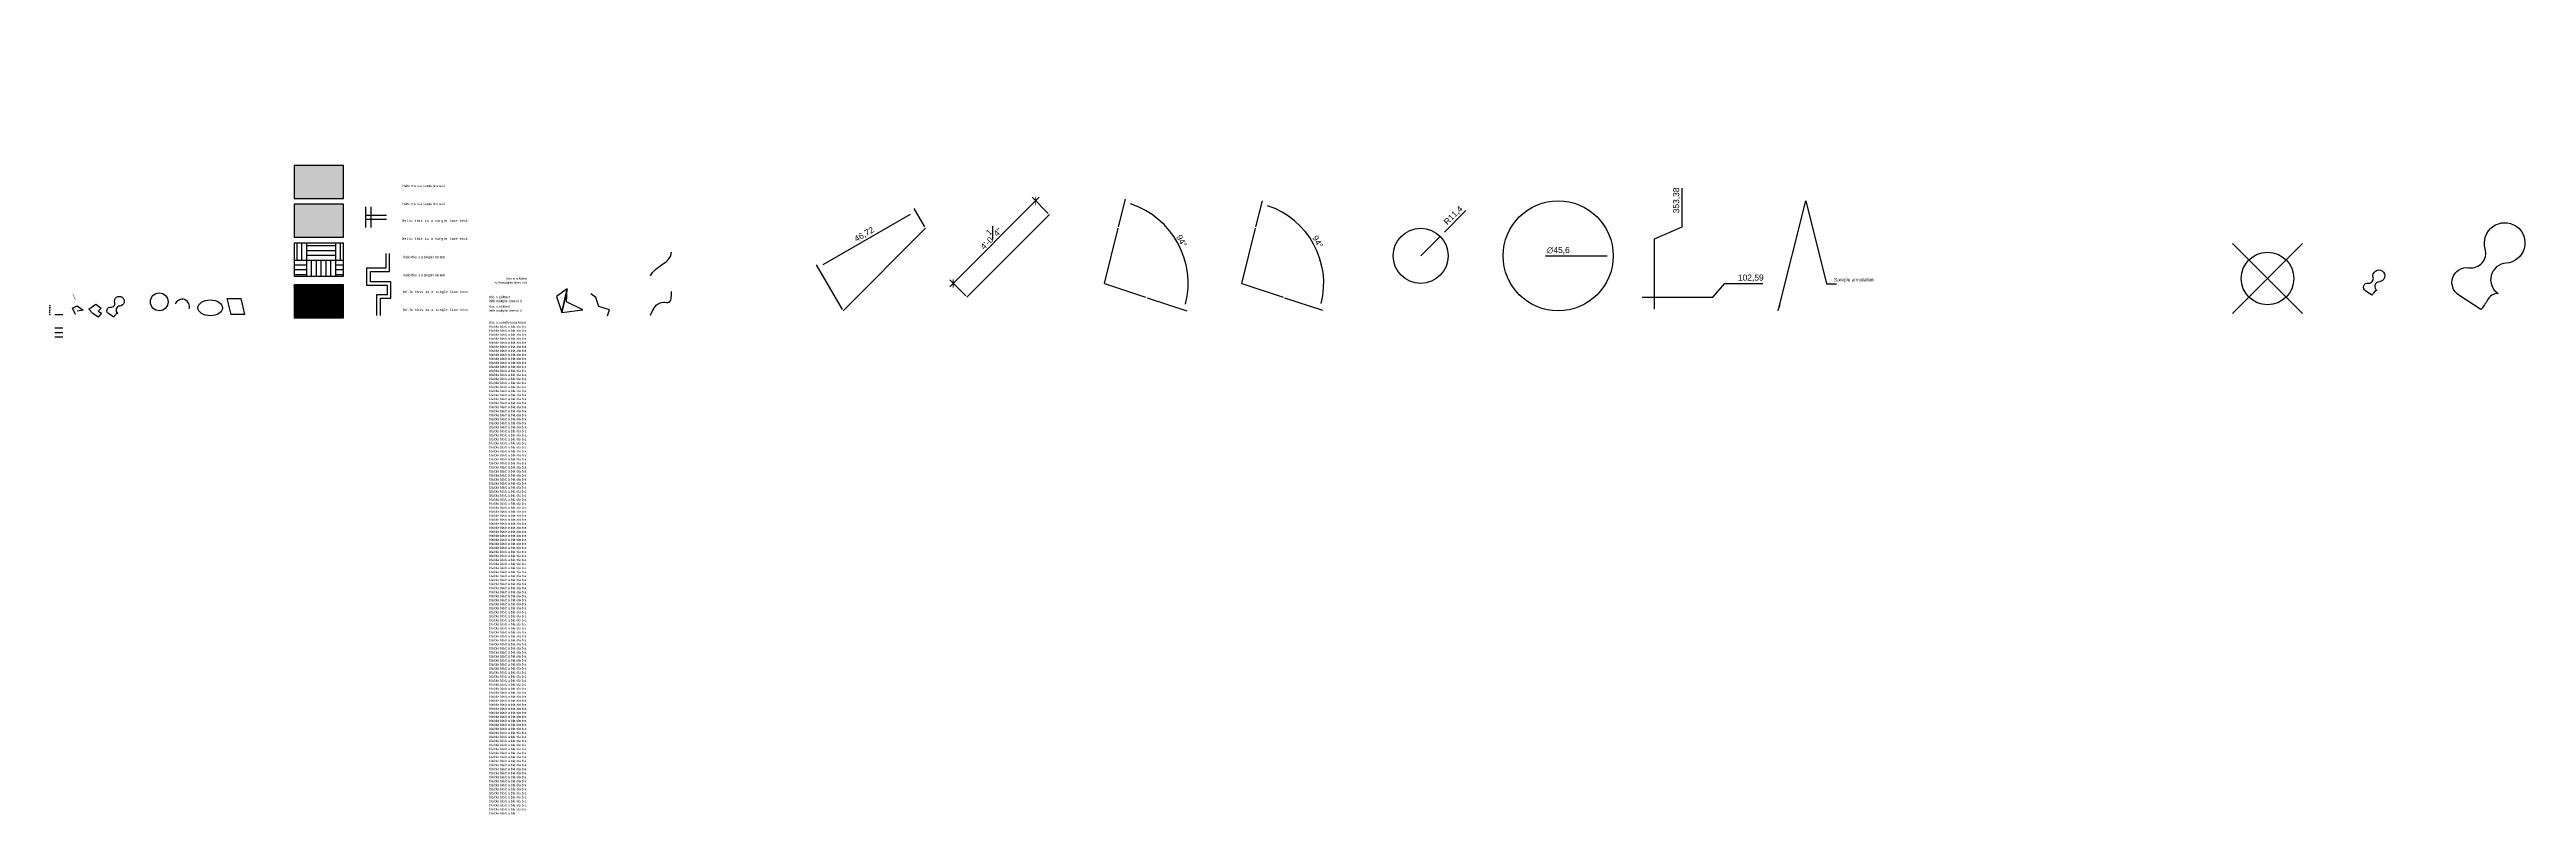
# Model space of a CAD drawing. Header units: inches. Extents: x 1 to 1028, y -206 to 111.
import ezdxf
from ezdxf.enums import TextEntityAlignment as Align

# ---------------------------------------------------------------- set-up
doc = ezdxf.new("R2010")
doc.units = ezdxf.units.IN
doc.header["$PDMODE"] = 34
doc.header["$PDSIZE"] = 0.1
doc.linetypes.add('ACAD_ISO02W100', pattern=[17.375046, 12, -5.375046])
for name, color, linetype in [('Layer1', 7, 'Continuous'), ('Layer2', 65, 'Continuous'), ('Layer_color_80', 80, 'Continuous'), ('Layer_Lock', 7, 'Continuous')]:
    doc.layers.add(name, color=color, linetype=linetype)
doc.layers.add('Layer_color_book', color=7, linetype='Continuous', true_color=0xfcc187)
doc.layers.add('Layer_true_color', color=7, linetype='Continuous', true_color=0x1192ee)
doc.styles.add('custom_text_style', font='consola.ttf')
doc.styles.get("Standard").update_dxf_attribs({"font": 'arial.ttf'})
doc.dimstyles.new('ISO-25', dxfattribs={"dimtxt": 2.5, "dimasz": 2.5, "dimexe": 1.25, "dimexo": 0.625, "dimtad": 1, "dimtxsty": 'Standard', "dimcen": 2.5, "dimadec": 0, "dimazin": 0, "dimtfac": 1, "dimtmove": 0, "dimatfit": 3, "dimfxl": 1, "dimarcsym": 0})

# ---------------------------------------------------------------- blocks, each defined once
blk = doc.blocks.new('*D3')
at = {"layer": 'Defpoints', "color": 0}
for p in [(360.4, 44.3), (364.5, 37.1), (330.3, 2.9)]:
    blk.add_point(p, dxfattribs=at)
at = {"layer": 'Layer1', "color": 0, "lineweight": -2}
for p, q in [((322.1, 22.2), (358.2, 43)), ((364.2, 37.7), (359.7, 45.4)), ((330, 3.5), (319.3, 22))]:
    blk.add_line(p, q, dxfattribs=at)
at = {"layer": 'Layer1', "color": 0}
for points in [[(358, 43.4), (358.4, 42.7), (360.4, 44.3), (358, 43.4)], [(321.9, 22.5), (322.3, 21.8), (319.9, 20.9), (321.9, 22.5)]]:
    blk.add_solid(points, dxfattribs=at)
at = {"layer": 'Layer1', "color": 0, "insert": (339.1, 34.5), "char_height": 2.5, "attachment_point": 5, "rotation": 30}
blk.add_mtext('46,72', dxfattribs=at)
blk = doc.blocks.new('*D4')
at = {"layer": 'Defpoints', "color": 0}
for p in [(444.3, 37.1), (472.4, 22.2), (438.6, 14.3), (455.7, 8.6)]:
    blk.add_point(p, dxfattribs=at)
at = {"layer": 'Layer1', "color": 0, "lineweight": -2}
for p, q in [((444.4, 37.7), (447.3, 49.2)), ((456.3, 8.4), (472.7, 3))]:
    blk.add_line(p, q, dxfattribs=at)
blk.add_arc((438.6, 14.3), 34.7, 345.6975, 71.8313, dxfattribs=at)
at = {"layer": 'Layer1', "color": 0}
for points in [[(449.3, 46.9), (449.5, 47.7), (447, 48), (449.3, 46.9)], [(472.6, 5.7), (471.8, 5.9), (471.5, 3.4), (472.6, 5.7)]]:
    blk.add_solid(points, dxfattribs=at)
at = {"layer": 'Layer1', "color": 0, "insert": (470.6, 31.9), "char_height": 2.5, "attachment_point": 5, "rotation": 298.7644}
blk.add_mtext('94°', dxfattribs=at)
blk = doc.blocks.new('*D5')
at = {"layer": 'Defpoints', "color": 0}
for p in [(501.3, 37.1), (528.6, 22), (495.6, 14.3), (495.6, 14.3), (512.7, 8.6)]:
    blk.add_point(p, dxfattribs=at)
at = {"layer": 'Layer1', "color": 0, "lineweight": -2}
for p, q in [((501.4, 37.7), (504.1, 48.5)), ((513.3, 8.4), (529, 3.2))]:
    blk.add_line(p, q, dxfattribs=at)
blk.add_arc((495.6, 14.3), 33.9, 345.7862, 71.7426, dxfattribs=at)
at = {"layer": 'Layer1', "color": 0}
for points in [[(506.1, 46.2), (506.3, 47), (503.8, 47.3), (506.1, 46.2)], [(528.9, 5.9), (528.1, 6.1), (527.8, 3.6), (528.9, 5.9)]]:
    blk.add_solid(points, dxfattribs=at)
at = {"layer": 'Layer1', "color": 0, "insert": (527, 31.6), "char_height": 2.5, "attachment_point": 5, "rotation": 298.7644}
blk.add_mtext('94°', dxfattribs=at)
blk = doc.blocks.new('*D10')
at = {"layer": 'Defpoints', "color": 0}
for p in [(577.7, 33.8), (569.7, 25.7)]:
    blk.add_point(p, dxfattribs=at)
at = {"layer": 'Layer1', "color": 0, "lineweight": -2}
for p, q in [((588.4, 44.5), (579.5, 35.6)), ((569.7, 25.7), (577.7, 33.8))]:
    blk.add_line(p, q, dxfattribs=at)
at = {"layer": 'Layer1', "color": 0}
blk.add_solid([(579.2, 35.9), (579.8, 35.3), (577.7, 33.8), (579.2, 35.9)], dxfattribs=at)
at = {"layer": 'Layer1', "color": 0, "insert": (583.3, 42.4), "char_height": 2.5, "attachment_point": 5, "rotation": 45}
blk.add_mtext('R11,4', dxfattribs=at)
blk = doc.blocks.new('*D11')
at = {"layer": 'Defpoints', "color": 0}
for p in [(603.9, 25.7), (649.5, 25.7)]:
    blk.add_point(p, dxfattribs=at)
at = {"layer": 'Layer1', "color": 0, "lineweight": -2}
blk.add_line((621.4, 25.7), (647, 25.7), dxfattribs=at)
at = {"layer": 'Layer1', "color": 0}
blk.add_solid([(647, 26.2), (647, 25.3), (649.5, 25.7), (647, 26.2)], dxfattribs=at)
at = {"layer": 'Layer1', "color": 0, "insert": (626.7, 27.9), "char_height": 2.5, "attachment_point": 5}
blk.add_mtext('∅45,6', dxfattribs=at)
blk = doc.blocks.new('*D6')
at = {"layer": 'Defpoints', "color": 0}
for p in [(313.2, 111.2), (700.8, 14.3), (660.9, 8.6)]:
    blk.add_point(p, dxfattribs=at)
at = {"layer": 'Layer1', "color": 0, "lineweight": -2}
for p, q in [((690.8, 8.6), (695.8, 14.3)), ((695.8, 14.3), (711.5, 14.3)), ((661.5, 8.6), (690.8, 8.6))]:
    blk.add_line(p, q, dxfattribs=at)
at = {"layer": 'Layer1', "color": 0, "insert": (706.5, 16.5), "char_height": 2.5, "attachment_point": 5}
blk.add_mtext('102,59', dxfattribs=at)
blk = doc.blocks.new('*D7')
at = {"layer": 'Defpoints', "color": 0}
for p in [(313.2, 111.2), (678, 42.8), (666.6, 2.9)]:
    blk.add_point(p, dxfattribs=at)
at = {"layer": 'Layer1', "color": 0, "lineweight": -2}
for p, q in [((678, 37.8), (678, 53.8)), ((666.6, 32.8), (678, 37.8)), ((666.6, 3.6), (666.6, 32.8))]:
    blk.add_line(p, q, dxfattribs=at)
at = {"layer": 'Layer1', "color": 0, "insert": (675.8, 48.7), "char_height": 2.5, "attachment_point": 5, "rotation": 90}
blk.add_mtext('353,38', dxfattribs=at)
blk = doc.blocks.new('_ArchTick')
at = {"color": 0, "linetype": 'ByBlock', "const_width": 0.15}
blk.add_lwpolyline([(-0.5, -0.5), (0.5, 0.5)], dxfattribs=at)
blk = doc.blocks.new('*D8')
at = {"layer": 'Defpoints', "color": 0}
for p in [(410.1, 48.5), (415.8, 42.8), (381.6, 8.6)]:
    blk.add_point(p, dxfattribs=at)
at = {"layer": 'Layer1', "color": 1, "lineweight": -2}
blk.add_line((374.5, 12.9), (411.5, 50), dxfattribs=at)
at = {"layer": 'Layer1', "color": 0, "lineweight": -2}
for p, q in [((415.3, 43.3), (408.7, 50)), ((381.1, 9.1), (374.5, 15.8))]:
    blk.add_line(p, q, dxfattribs=at)
at = {"layer": 'Layer1', "color": 1, "lineweight": -2, "xscale": 2.5, "yscale": 2.5, "zscale": 2.5}
for p, rotation in [((410.1, 48.5), 44.99999999999999), ((375.9, 14.3), 225)]:
    blk.add_blockref('_ArchTick', p, dxfattribs=dict(at, rotation=rotation))
at = {"layer": 'Layer1', "color": 0, "insert": (390.8, 33.7), "char_height": 2.5, "attachment_point": 5, "rotation": 45}
blk.add_mtext('4\'-0{\\H1x;\\S1#4;}"', dxfattribs=at)
blk = doc.blocks.new('MyBlock')
for p, q in [((-40, -40), (40, 40)), ((-40, 40), (40, -40))]:
    blk.add_line(p, q)
blk.add_circle((0, 0), 30)
blk.add_attdef('ATTINFO', (0, 0), '', height=5)
blk = doc.blocks.new('my_block_v2')
blk.add_lwpolyline([(962.4, 0.36), (960.21, 1.79, -0.799559), (961.21, 4.5, 0.543862), (962.83, 6.38, -2.844377), (964.89, 4.95, 0.718751), (964.1, 1.95, 0.273794), (963.06, 1.33, -0.047611)], format="xyb", close=True)
at = {"flags": 8}
blk.add_attdef('PRESET_ATT', text='', height=0.411, dxfattribs=at).set_placement((958.93, 9.9), align=Align.TOP_LEFT)
blk.add_attdef('MULTI_LINE_ATT', text='', height=0.411).set_placement((954.81, 6.39), align=Align.TOP_LEFT)
for tag, p, flags in [('CONSTANT_ATT', (954.6, 2.35), 2), ('VERIFY_ATT', (957.05, -0.09), 4)]:
    blk.add_attdef(tag, p, '', height=0.411, dxfattribs=dict(flags=flags))

msp = doc.modelspace()

# ---------------------------------------------------------------- hatches: boundary and pattern name
h = msp.add_hatch(color=256)
h.dxf.hatch_style = 1
h.set_gradient(color1=(0, 0, 255), color2=(255, 255, 0), name='SPHERICAL')
h.paths.add_polyline_path([(102.746, 49.51), (123.199, 49.51), (123.199, 63.134), (102.746, 63.134)])
h = msp.add_hatch(color=256)
h.dxf.hatch_style = 1
h.set_gradient(color1=(0, 0, 255), color2=(255, 255, 0))
h.paths.add_polyline_path([(102.746, 33.467), (123.199, 33.467), (123.199, 47.092), (102.746, 47.092)])
h = msp.add_hatch()
h.set_pattern_fill('AR-PARQ1', color=256)
h.set_pattern_definition([(90, (0, 0), (-12, 12), [12, -12]), (90, (2, 0), (-12, 12), [12, -12]), (90, (4, 0), (-12, 12), [12, -12]), (90, (6, 0), (-12, 12), [12, -12]), (90, (8, 0), (-12, 12), [12, -12]), (90, (10, 0), (-12, 12), [12, -12]), (90, (12, 0), (-12, 12), [12, -12]), (0, (0, 12), (12, -12), [12, -12]), (0, (0, 14), (12, -12), [12, -12]), (0, (0, 16), (12, -12), [12, -12]), (0, (0, 18), (12, -12), [12, -12]), (0, (0, 20), (12, -12), [12, -12]), (0, (0, 22), (12, -12), [12, -12]), (0, (0, 24), (12, -12), [12, -12])])
h.paths.add_polyline_path([(102.746, 17.314), (123.199, 17.314), (123.199, 30.939), (102.746, 30.939)])
h = msp.add_hatch()
h.set_pattern_fill('ANSI31', color=256)
h.set_pattern_definition([(45, (2.75038, 0), (-0.08838835, 0.08838835), [])])
h.paths.add_polyline_path([(102.746, 0.085), (123.199, 0.085), (123.199, 13.71), (102.746, 13.71)])

# ---------------------------------------------------------------- linework, layer by layer
at = {"color": 0, "linetype": 'CONTINUOUS'}
for p, q in [((132.867, 13.433), (132.867, 20.773)), ((132.867, 20.773), (140.859, 20.773)), ((140.859, 20.773), (140.859, 26.683)), ((142.359, 19.273), (142.359, 26.683)), ((141.399, 13.433), (132.867, 13.433)), ((134.367, 14.933), (134.367, 19.273)), ((134.367, 19.273), (142.359, 19.273)), ((142.899, 14.933), (134.367, 14.933)), ((141.399, 9.682), (141.399, 13.433)), ((142.899, 8.182), (142.899, 14.933)), ((137.079, 1.015), (137.079, 9.682)), ((137.079, 9.682), (141.399, 9.682)), ((138.579, 1.015), (138.579, 8.182)), ((138.579, 8.182), (142.899, 8.182))]:
    msp.add_line(p, q, dxfattribs=at)
for p, q in [((3.593, 1.477), (6.864, 1.477)), ((3.593, -4.112), (6.864, -4.112)), ((3.593, -5.998), (6.864, -5.998)), ((3.593, -7.795), (6.864, -7.795))]:
    msp.add_line(p, q)
for points in [[(102.746, 49.51), (123.199, 49.51), (123.199, 63.134), (102.746, 63.134)], [(102.746, 33.467), (123.199, 33.467), (123.199, 47.092), (102.746, 47.092)], [(102.746, 17.314), (123.199, 17.314), (123.199, 30.939), (102.746, 30.939)], [(102.746, 0.085), (123.199, 0.085), (123.199, 13.71), (102.746, 13.71)], [(19.366, 1.797), (17.632, 3.6), (20.639, 5.651), (22.798, 4.095), (21.524, 2.752), (22.939, 1.939), (21.559, 0.383)]]:
    msp.add_lwpolyline(points, close=True)
for points in [[(12.141, 7.499, 0.2, 0.1, 0), (10.946, 10.173, 0, 0, 0), (12.782, 11.167, 0, 0, 0), (15.684, 8.916, 0, 0, 0), (13.274, 8.43, 0.1, 0.5, 0)], [(35.301, 5.701, 0, 0, 2.12777622), (39.652, 5.701, 0, 0, 0.30793585), (38.347, 11.099, 0, 0, 0), (35.663, 8.744, 0, 0, 0), (38.046, 8.33, 3.67, 5.081, 0)]]:
    msp.add_lwpolyline(points, format="xyseb")
msp.add_lwpolyline([(12.141, 1.38), (10.946, 4.053), (12.782, 5.048), (15.325, 3.258), (12.914, 2.772)])
msp.add_lwpolyline([(28.006, 0.361), (25.812, 1.793, -0.7995595), (26.819, 4.499, 0.54386168), (28.431, 6.378, -2.84437748), (30.491, 4.947, 0.71875098), (29.707, 1.949, 0.27379384), (28.666, 1.333, -0.04761054)], format="xyb", close=True)
msp.add_polyline3d([(232.602, 0.893, 0), (233.415, 3.349, 5.479), (229.032, 4.736, 0), (227.879, 8.434, 5.479), (225.745, 9.923, 0)])
msp.add_circle((46.872, 6.673), 3.682)
msp.add_arc((56.352, 4.698), 3.044, 341.043545, 161.043545)
msp.add_ellipse((68.001, 4.185), major_axis=(-5.101, 0), ratio=0.64037274)
at = {"start_tangent": (12.76494098, 32.48687154), "end_tangent": (-0.49023893, 29.35314911)}
msp.add_spline([(250.459, 17.426), (259.225, 27.288)], degree=3, dxfattribs=at)
msp.add_open_spline([(250.459, 1.157), (254.714, 11.986), (259.388, 1.234), (259.225, 11.019)], degree=3)
at = {"color": 7}
msp.add_point((1.494, 5.122), dxfattribs=at)
at = {"linetype": 'ACAD_ISO02W100'}
msp.add_point((1.494, 4.412), dxfattribs=at)
at = {"color": 0, "ltscale": 2, "true_color": 0x930af5}
msp.add_point((1.494, 3.715), dxfattribs=at)
at = {"color": 0, "linetype": 'ByBlock', "lineweight": -2}
msp.add_point((1.494, 2.241), dxfattribs=at)
msp.add_point((1.494, 1.491))
msp.add_solid([(235.606, 4.786), (244.372, 3.349), (236.702, 11.792), (235.606, 4.786)])
msp.add_3dface([(75.039, 8.05), (80.721, 8.05), (82.19, 1.492), (76.607, 1.492)])
at = {"layer": 'Layer2'}
for p, q in [((381.586, 8.641), (415.785, 42.839)), ((330.289, 2.941), (364.487, 37.139)), ((438.583, 14.341), (444.283, 37.139)), ((495.58, 14.341), (501.28, 37.139)), ((438.583, 14.341), (455.682, 8.641)), ((495.58, 14.341), (512.679, 8.641))]:
    msp.add_line(p, q, dxfattribs=at)
for centre, radius in [((626.674, 25.74), 22.799), ((569.676, 25.74), 11.399)]:
    msp.add_circle(centre, radius, dxfattribs=at)
at = {"layer": 'Layer_Lock', "color": 2, "linetype": 'Continuous'}
msp.add_point((1.494, 3.005), dxfattribs=at)
at = {"layer": 'Layer_true_color', "color": 0, "linetype": 'CONTINUOUS'}
for p, q in [((132.547, 37.541), (132.547, 46.064)), ((132.547, 42.602), (141.071, 42.602)), ((134.678, 37.541), (134.678, 46.064)), ((132.547, 41.003), (141.071, 41.003))]:
    msp.add_line(p, q, dxfattribs=at)

# ---------------------------------------------------------------- block references
for p, xscale, yscale, zscale in [((-3024.444, 1.951), 4.191133180547078, 4.191133180547078, 4.191133180547078), ((-208.15, 8.99), 1.217889264582384, 1.217889264582384, 1.217889264582384)]:
    msp.add_blockref('my_block_v2', p, dxfattribs=dict(xscale=xscale, yscale=yscale, zscale=zscale))
at = {"layer": 'Layer1', "xscale": 0.3633736948472006, "yscale": 0.3633736948472006, "zscale": 0.3633736948472006}
msp.add_blockref('MyBlock', (920.68, 16.353), dxfattribs=at)

# ---------------------------------------------------------------- texts
for p in [(147.819, 24.749), (147.819, 17.279)]:
    msp.add_text('Hello this is a single line text', height=1).set_placement(p)
at = {"style": 'custom_text_style'}
for p in [(147.819, 10.326), (147.819, 2.855)]:
    msp.add_text('Hello this is a single line text', height=1, dxfattribs=at).set_placement(p)
at = {"char_height": 1, "width": 15.74141}
for s, insert, attachment_point in [('this is a Mtext^Jwith multiple lines in it', (199.33, 15.326), 6), ('this is a Mtext^Jwith multiple lines in it', (183.589, 9.188), 1), ('this is a Mtext^Jwith multiple lines in it', (183.589, 5.226), 1), ('this is a really long Mtext^Jbla bla bla bla bla bla bla bla bla bla bla bla bla bla bla bla bla bla bla bla bla bla bla bla bla bla bla bla bla bla bla bla bla bla bla bla bla bla bla bla bla bla bla bla bla bla bla bla bla bla bla bla bla bla bla bla bla bla bla bla bla bla bla bla bla bla bla bla bla bla bla bla bla bla bla bla bla bla bla bla bla bla bla bla bla bla bla bla bla bla bla bla bla bla bla bla bla bla bla bla bla bla bla bla bla bla bla bla bla bla bla bla bla bla bla bla bla bla bla bla bla bla bla bla bla bla bla bla bla bla bla bla bla bla bla bla bla bla bla bla bla bla bla bla bla bla bla bla bla bla bla bla bla bla bla bla bla bla bla bla bla bla bla bla bla bla bla bla bla bla bla bla bla bla bla bla bla bla bla bla bla bla bla bla bla bla bla bla bla bla bla bla bla bla bla bla bla bla bla bla bla bla bla bla bla bla bla bla bla bla bla bla bla bla bla bla bla bla bla bla bla bla bla bla bla bla bla bla bla bla bla bla bla bla bla bla bla bla bla bla bla bla bla bla bla bla bla bla bla bla bla bla bla bla bla bla bla bla bla bla bla bla bla bla bla bla bla bla bla bla bla bla bla bla bla bla bla bla bla bla bla bla bla bla bla bla bla bla bla bla bla bla bla bla bla bla bla bla bla bla bla bla bla bla bla bla bla bla bla bla bla bla bla bla bla bla bla bla bla bla bla bla bla bla bla bla bla bla bla bla bla bla bla bla bla bla bla bla bla bla bla bla bla bla bla bla bla bla bla bla bla bla bla bla bla bla bla bla bla bla bla bla bla bla bla bla bla bla bla bla bla bla bla bla bla bla bla bla bla bla bla bla bla bla bla bla bla bla bla bla bla bla bla bla bla bla bla bla bla bla bla bla bla bla bla bla bla bla bla bla bla bla bla bla bla bla bla bla bla bla bla bla bla bla bla bla bla bla bla bla bla bla bla bla bla bla bla bla bla bla bla bla bla bla bla bla bla bla bla bla bla bla bla bla bla bla bla bla bla bla bla bla bla bla bla bla bla bla bla bla bla bla bla bla bla bla bla bla bla bla bla bla bla bla bla bla bla bla bla bla bla bla bla bla bla bla bla bla bla bla bla bla bla bla bla bla bla bla bla bla bla bla bla bla bla bla bla bla bla bla bla bla bla bla bla bla bla bla bla bla bla bla bla bla bla bla bla bla bla bla bla bla bla bla bla bla bla bla bla bla bla bla bla bla bla bla bla bla bla bla bla bla bla bla bla bla bla bla bla bla bla bla bla bla bla bla bla bla bla bla bla bla bla bla bla bla bla bla bla bla bla bla bla bla bla bla bla bla bla bla bla bla bla bla bla bla bla bla bla bla bla bla bla bla bla bla bla bla bla bla bla bla bla bla bla bla bla bla bla bla bla bla bla bla bla bla bla bla bla bla bla bla bla bla bla bla bla bla bla bla bla bla bla bla bla bla bla bla bla bla bla bla bla bla bla bla bla bla bla bla bla bla bla bla bla bla bla bla bla bla bla bla bla bla bla bla bla bla bla bla bla bla bla bla bla bla bla bla bla bla bla bla bla bla bla bla bla bla bla bla bla bla bla bla bla bla bla bla bla bla bla bla bla bla bla bla bla bla bla bla bla bla bla bla bla bla bla bla bla bla bla bla bla bla bla bla bla bla bla bla bla bla bla bla bla bla bla bla bla bla bla bla bla bla bla bla bla bla bla bla bla bla bla bla bla bla bla bla bla bla bla bla bla bla bla bla bla bla bla bla bla bla bla bla bla bla bla bla bla bla bla bla bla bla bla bla bla bla bla bla bla bla bla bla bla bla bla bla bla bla bla bla bla bla bla bla bla bla bla bla bla bla bla bla bla bla bla bla bla bla bla bla bla bla bla bla bla bla bla bla bla bla', (183.589, -1.386), 1)]:
    msp.add_mtext(s, dxfattribs=dict(at, insert=insert, attachment_point=attachment_point))
at = {"layer": 'Layer1', "insert": (741.024, 14.697), "char_height": 1.42493, "attachment_point": 7}
msp.add_mtext('Sample annotation', dxfattribs=at)
at = {"layer": 'Layer2', "style": 'custom_text_style'}
msp.add_text('Hello this is a single line text', height=1, dxfattribs=at).set_placement((147.59, 32.348))
at = {"layer": 'Layer_color_80', "style": 'custom_text_style'}
msp.add_text('Hello this is a single line text', height=1, dxfattribs=at).set_placement((147.59, 39.819))
at = {"layer": 'Layer_color_book'}
msp.add_text('Hello this is a single line text', height=1, dxfattribs=at).set_placement((147.59, 54.243))
at = {"layer": 'Layer_true_color'}
msp.add_text('Hello this is a single line text', height=1, dxfattribs=at).set_placement((147.59, 46.772))

# ---------------------------------------------------------------- dimensions: what is measured, and where the dimension line sits
at = {"layer": 'Layer1'}
for feature_location, offset, dtype, picture, middle in [((660.872, 8.641), (39.898, 5.7), 0, '*D6', (706.469, 16.468)), ((666.571, 2.941), (11.399, 39.898), 1, '*D7', (675.843, 48.655))]:
    dim = msp.add_ordinate_dim(feature_location=feature_location, offset=offset, dtype=dtype, origin=(313.19, 111.235), dimstyle='ISO-25', dxfattribs=at)
    dim.commit()
    dim.dimension.update_dxf_attribs({"geometry": picture, "text_midpoint": middle})
dim = msp.add_linear_dim(base=(360.358, 44.291), p1=(330.289, 2.941), p2=(364.487, 37.139), angle=30, dimstyle='ISO-25', dxfattribs=at)
dim.commit()
dim.dimension.update_dxf_attribs({"geometry": '*D3', "text_midpoint": (339.066, 34.455)})
dim = msp.add_linear_dim(base=(410.085, 48.539), p1=(381.586, 8.641), p2=(415.785, 42.839), dimstyle='ISO-25', dxfattribs=at)
dim.commit()
dim.dimension.update_dxf_attribs({"geometry": '*D8', "text_midpoint": (390.757, 33.668)})
dim = msp.add_angular_dim_3p(base=(472.36, 22.158), center=(438.583, 14.341), p1=(455.682, 8.641), p2=(444.283, 37.139), dimstyle='ISO-25', dxfattribs=at)
dim.commit()
dim.dimension.update_dxf_attribs({"geometry": '*D4', "text_midpoint": (470.642, 31.939)})
dim = msp.add_angular_dim_2l(base=(528.647, 21.994), line1=((495.58, 14.341), (501.28, 37.139)), line2=((495.58, 14.341), (512.679, 8.641)), dimstyle='ISO-25', dxfattribs=at)
dim.commit()
dim.dimension.update_dxf_attribs({"geometry": '*D5', "text_midpoint": (527, 31.588)})
dim = msp.add_radius_dim(center=(569.676, 25.74), mpoint=(577.737, 33.801), dimstyle='ISO-25', dxfattribs=at)
dim.commit()
dim.dimension.update_dxf_attribs({"geometry": '*D10', "text_midpoint": (583.348, 42.421)})
dim = msp.add_diameter_dim_2p(p1=(603.875, 25.74), p2=(649.472, 25.74), dimstyle='ISO-25', dxfattribs=at)
dim.commit()
dim.dimension.update_dxf_attribs({"geometry": '*D11', "text_midpoint": (626.674, 25.74), "dimtype": 131})

# ---------------------------------------------------------------- meshes
mesh = msp.add_polyface()
corners = [(213.692, 2.253), (222.458, 3.349), (215.604, 6.636), (215.945, 12.076), (211.562, 8.827)]
mesh.append_faces([[corners[k] for k in face] for face in [(0, 3, 4)]], dxfattribs={"vtx0": -1})
mesh.append_faces([[corners[k] for k in face] for face in [(0, 1, 2, 3)]], dxfattribs={"vtx3": -1})

# ---------------------------------------------------------------- leaders
at = {"layer": 'Layer1', "annotation_type": 0, "has_hookline": 1, "hookline_direction": 0}
msp.add_leader([(717.869, 2.941), (729.268, 48.539), (737.899, 14.072), (740.399, 14.072)], dimstyle='ISO-25', dxfattribs=at)

doc.saveas('drawing.dxf')
